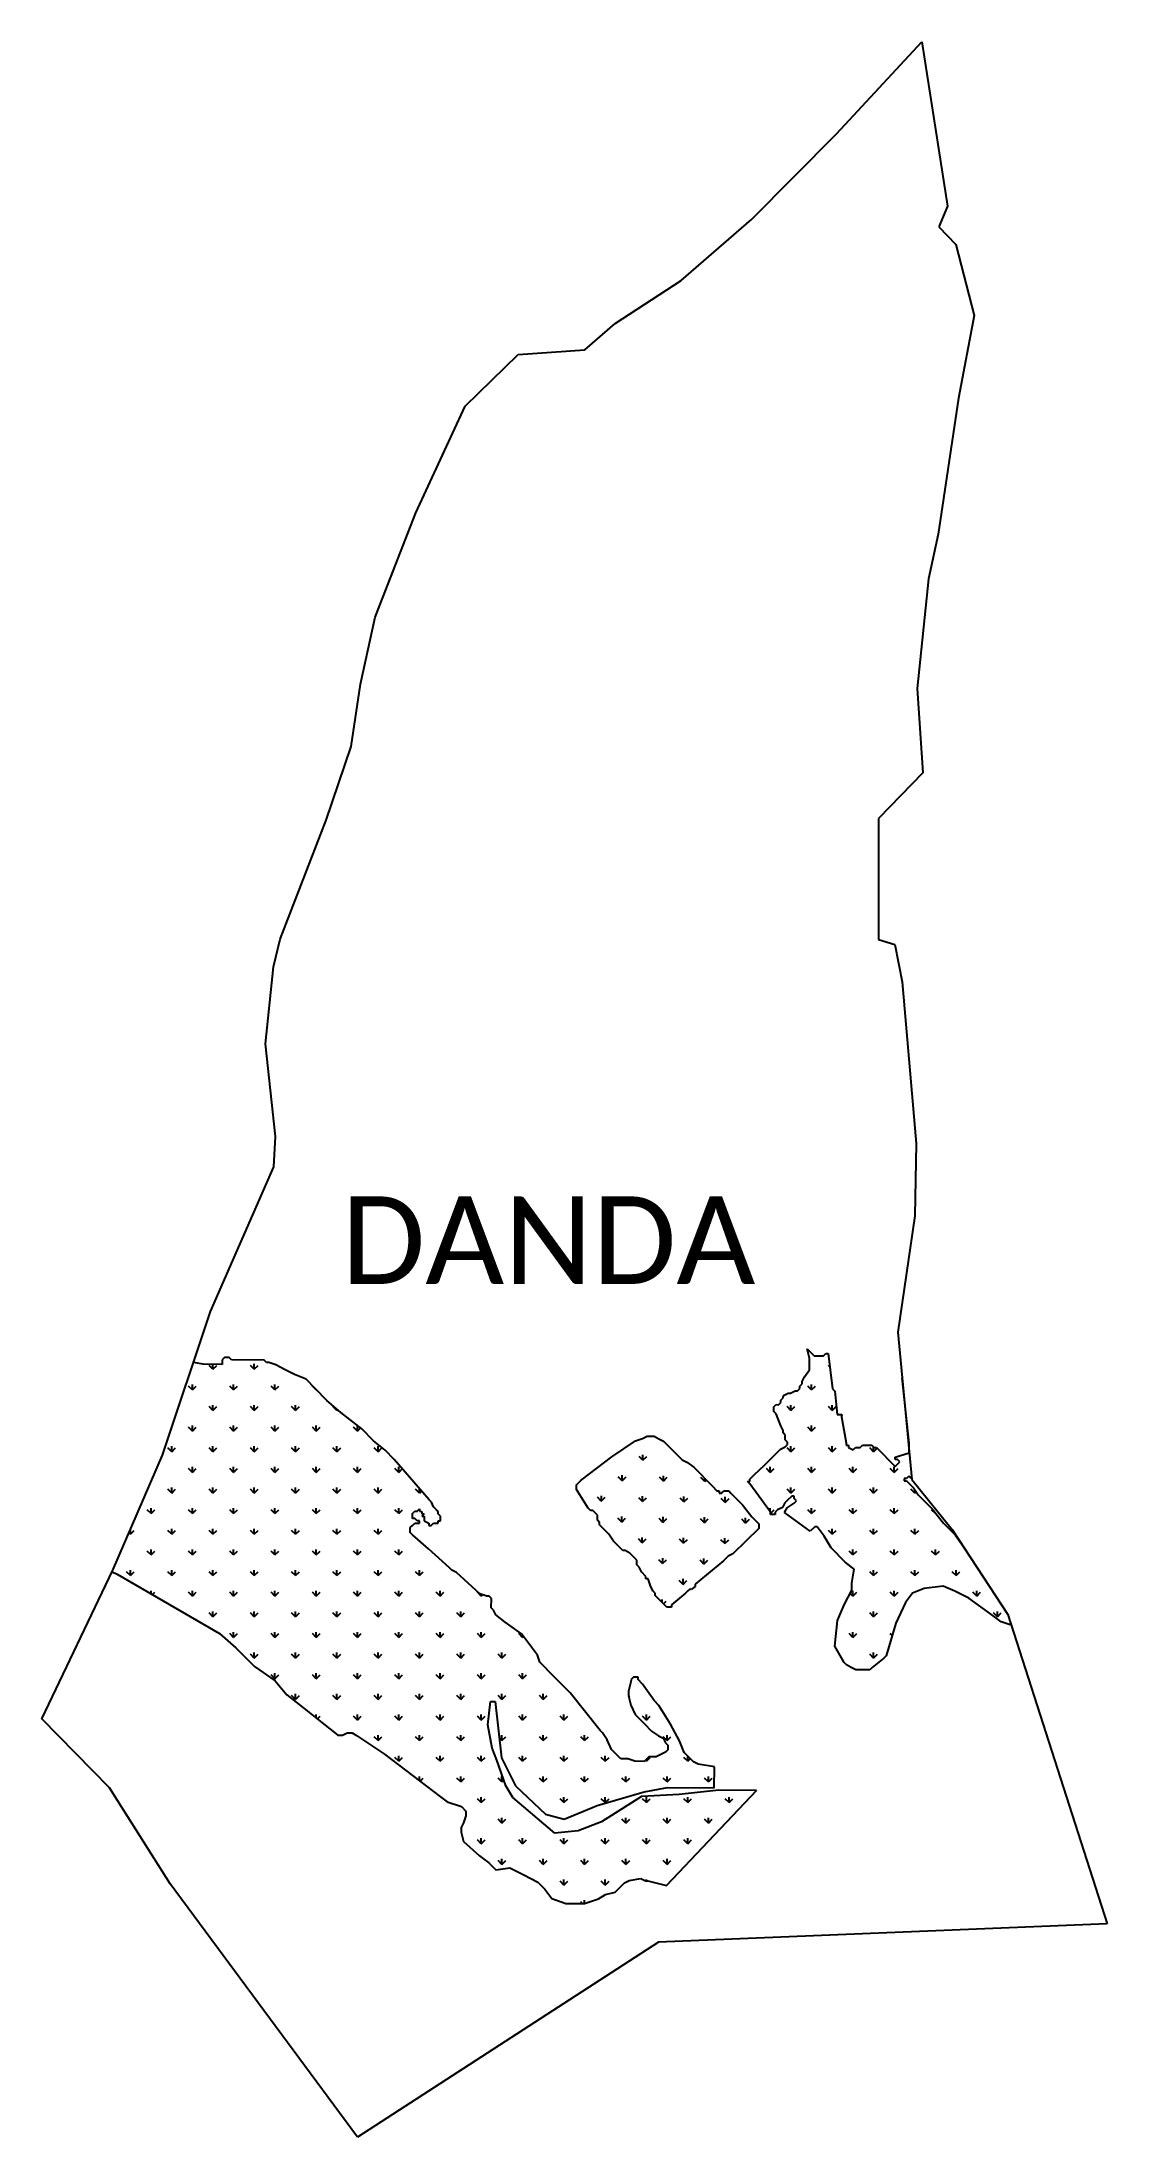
# Model space of a CAD drawing. Header units: metres. Extents: x 291565 to 293390, y 1989367 to 1992957.
import ezdxf

# ---------------------------------------------------------------- set-up
doc = ezdxf.new("R2010")
doc.units = ezdxf.units.M
doc.header["$MEASUREMENT"] = 0
for name, color, linetype in [('MANGROOVES', 112, 'Continuous'), ('village', 3, 'Continuous'), ('VILLAGE NAME', 250, 'Continuous')]:
    doc.layers.add(name, color=color, linetype=linetype)
doc.styles.get("Standard").update_dxf_attribs({"font": 'simplex.shx'})

msp = doc.modelspace()

# ---------------------------------------------------------------- texts
at = {"layer": 'VILLAGE NAME', "insert": (292078.1, 1990978.5), "char_height": 150, "attachment_point": 1}
msp.add_mtext_dynamic_manual_height_columns('{\\fCalibri|b0|i0|c0|p34;DANDA}', width=1877.914, gutter_width=1, heights=[0], dxfattribs=at)

# ---------------------------------------------------------------- linework, layer by layer
at = {"color": 3, "flags": 128}
msp.add_lwpolyline([(292381.2, 1992421.5), (292495.1, 1992429.1)], dxfattribs=at)
at = {"layer": 'MANGROOVES', "linetype": 'Continuous', "lineweight": -2}
for p, q in [((292879.9, 1990701.3), (292876.1, 1990717.4)), ((292876.1, 1990717.4), (292884, 1990709.3)), ((291841.7, 1990690.8), (291824.9, 1990693.8)), ((291873.8, 1990690.5), (291841.7, 1990690.8)), ((291873.9, 1990698.5), (291873.8, 1990690.5)), ((291877.9, 1990702.5), (291873.9, 1990698.5)), ((291885.9, 1990702.4), (291877.9, 1990702.5)), ((291889.9, 1990698.4), (291885.9, 1990702.4)), ((291946, 1990697.9), (291889.9, 1990698.4)), ((291950, 1990693.8), (291946, 1990697.9)), ((291954, 1990693.8), (291950, 1990693.8)), ((291966, 1990689.7), (291954, 1990693.8)), ((291981.9, 1990681.5), (291966, 1990689.7)), ((291997.9, 1990673.3), (291981.9, 1990681.5)), ((292871.6, 1990669.3), (292879.8, 1990681.3)), ((292879.8, 1990681.3), (292879.9, 1990701.3)), ((292884, 1990709.3), (292888, 1990705.3)), ((292888, 1990705.3), (292904, 1990705.1)), ((292904, 1990705.1), (292908.1, 1990709.1)), ((292908.1, 1990709.1), (292912.1, 1990709.1)), ((292912.1, 1990709.1), (292919.5, 1990648.9)), ((292017.8, 1990665.1), (291997.9, 1990673.3)), ((292033.7, 1990649), (292017.8, 1990665.1)), ((292053.6, 1990628.7), (292033.7, 1990649)), ((292847.3, 1990641.5), (292855.4, 1990645.4)), ((292855.4, 1990645.4), (292859.4, 1990645.4)), ((292859.4, 1990645.4), (292863.4, 1990649.4)), ((292863.4, 1990649.4), (292863.5, 1990653.4)), ((292863.5, 1990653.4), (292867.5, 1990657.4)), ((292867.5, 1990661.4), (292871.6, 1990669.3)), ((292867.5, 1990657.4), (292867.5, 1990661.4)), ((292919.5, 1990648.9), (292923.5, 1990644.8)), ((293051, 1990555.5), (293038.6, 1990667.5)), ((292077.4, 1990608.5), (292053.6, 1990628.7)), ((292819, 1990617.7), (292823.1, 1990621.7)), ((292819, 1990609.7), (292819, 1990617.7)), ((292822.9, 1990605.7), (292819, 1990609.7)), ((292823.1, 1990621.7), (292827.1, 1990621.6)), ((292827.1, 1990621.6), (292831.1, 1990625.6)), ((292831.1, 1990625.6), (292831.2, 1990629.6)), ((292831.2, 1990629.6), (292835.2, 1990633.6)), ((292835.2, 1990633.6), (292835.3, 1990637.6)), ((292835.3, 1990637.6), (292843.3, 1990641.5)), ((292843.3, 1990641.5), (292847.3, 1990641.5)), ((292923.5, 1990644.8), (292927.2, 1990604.7)), ((292113.3, 1990580.1), (292077.4, 1990608.5)), ((292133.1, 1990559.9), (292113.3, 1990580.1)), ((292830.8, 1990585.5), (292822.9, 1990605.7)), ((292834.7, 1990577.5), (292830.8, 1990585.5)), ((292834.7, 1990573.5), (292834.7, 1990577.5)), ((292927.2, 1990604.7), (292935.2, 1990604.6)), ((292935.2, 1990604.6), (292935.1, 1990600.6)), ((292935.1, 1990600.6), (292942.7, 1990556.4)), ((292153, 1990543.6), (292133.1, 1990559.9)), ((292168.9, 1990527.5), (292153, 1990543.6)), ((292541.7, 1990532.1), (292582, 1990559.8)), ((292582, 1990559.8), (292594.1, 1990563.6)), ((292594.1, 1990563.6), (292602.1, 1990567.6)), ((292602.1, 1990567.6), (292614.2, 1990567.5)), ((292614.2, 1990567.5), (292622.1, 1990563.4)), ((292622.1, 1990563.4), (292630.1, 1990559.3)), ((292630.1, 1990559.3), (292642, 1990547.2)), ((292642, 1990547.2), (292650, 1990539.1)), ((292650, 1990539.1), (292661.9, 1990526.9)), ((292802.1, 1990517.6), (292826.4, 1990541.5)), ((292826.4, 1990541.5), (292830.4, 1990545.5)), ((292830.4, 1990545.5), (292838.5, 1990549.4)), ((292838.6, 1990569.4), (292834.7, 1990573.5)), ((292838.5, 1990549.4), (292842.5, 1990553.4)), ((292838.6, 1990561.4), (292838.6, 1990569.4)), ((292842.5, 1990557.4), (292838.6, 1990561.4)), ((292842.5, 1990553.4), (292842.5, 1990557.4)), ((292942.7, 1990556.4), (292942.7, 1990552.4)), ((292942.7, 1990552.4), (292946.7, 1990552.4)), ((292946.7, 1990552.4), (292946.7, 1990548.4)), ((292946.7, 1990548.4), (292954.7, 1990544.3)), ((292954.7, 1990544.3), (292958.7, 1990548.3)), ((292958.7, 1990548.3), (292966.7, 1990548.2)), ((292966.7, 1990548.2), (292970.8, 1990552.2)), ((292970.8, 1990552.2), (292986.8, 1990552)), ((292986.8, 1990552), (292990.8, 1990548)), ((292990.8, 1990548), (292994.8, 1990548)), ((292994.8, 1990548), (293026.5, 1990515.6)), ((293026.7, 1990531.6), (293050.8, 1990539.4)), ((293050.8, 1990539.4), (293051, 1990555.5)), ((292228.4, 1990458.8), (292168.9, 1990527.5)), ((292489.2, 1990492.5), (292541.7, 1990532.1)), ((292594.8, 1990526.3), (292588.2, 1990533)), ((292594.8, 1990526.4), (292594.8, 1990535.7)), ((292594.8, 1990526.3), (292601.5, 1990532.9)), ((292661.9, 1990526.9), (292669.9, 1990522.9)), ((292669.9, 1990522.9), (292681.8, 1990514.7)), ((292681.8, 1990514.7), (292713.6, 1990482.4)), ((292785.9, 1990501.8), (292802.1, 1990517.6)), ((293026.5, 1990515.6), (293034.6, 1990523.5)), ((293026.7, 1990527.6), (293026.7, 1990531.6)), ((293030.7, 1990527.6), (293026.7, 1990527.6)), ((293034.6, 1990523.5), (293030.7, 1990527.6)), ((292481.1, 1990484.5), (292489.2, 1990492.5)), ((292481.1, 1990476.5), (292481.1, 1990484.5)), ((292500.8, 1990444.2), (292481.1, 1990476.5)), ((292559.1, 1990491.3), (292552.5, 1990498)), ((292559.1, 1990491.3), (292559.2, 1990500.7)), ((292559.1, 1990491.3), (292565.8, 1990497.9)), ((292629.8, 1990490.7), (292623.2, 1990497.4)), ((292629.8, 1990490.7), (292629.9, 1990500)), ((292629.8, 1990490.7), (292636.5, 1990497.2)), ((292700.5, 1990490), (292693.9, 1990496.7)), ((292700.5, 1990490), (292700.6, 1990495.7)), ((292700.5, 1990490), (292703.3, 1990492.8)), ((292713.6, 1990482.4), (292721.5, 1990474.3)), ((292721.5, 1990474.3), (292725.5, 1990474.3)), ((292725.5, 1990474.3), (292725.5, 1990470.2)), ((292725.5, 1990470.2), (292729.5, 1990470.2)), ((292729.5, 1990470.2), (292733.6, 1990474.2)), ((292733.6, 1990474.2), (292741.6, 1990474.1)), ((292741.6, 1990474.1), (292745.5, 1990470.1)), ((292745.5, 1990470.1), (292749.5, 1990466)), ((292749.5, 1990466), (292765.4, 1990449.8)), ((292777.8, 1990485.8), (292773.8, 1990489.8)), ((292773.8, 1990489.8), (292777.8, 1990489.8)), ((292777.8, 1990493.8), (292781.9, 1990497.8)), ((292777.8, 1990489.8), (292777.8, 1990493.8)), ((292813.4, 1990437.4), (292777.8, 1990485.8)), ((292781.9, 1990497.8), (292785.9, 1990501.8)), ((293046.4, 1990495.4), (293042.4, 1990495.4)), ((293042.4, 1990495.4), (293042.4, 1990491.4)), ((293042.4, 1990491.4), (293046.4, 1990491.4)), ((293050.4, 1990499.3), (293046.4, 1990495.4)), ((293046.4, 1990491.4), (293058.3, 1990479.2)), ((293055.1, 1990495.4), (293050.4, 1990499.3)), ((293058.3, 1990479.2), (293066.2, 1990467.1)), ((293066.2, 1990467.1), (293090, 1990442.9)), ((292200, 1990426.9), (292200.1, 1990435)), ((292200.1, 1990435), (292204.2, 1990438.9)), ((292204.2, 1990438.9), (292208.2, 1990438.9)), ((292208.2, 1990438.9), (292212.2, 1990442.9)), ((292212.2, 1990442.9), (292212.2, 1990438.9)), ((292212.2, 1990438.9), (292216.2, 1990438.8)), ((292216.2, 1990438.8), (292216.1, 1990434.8)), ((292216.1, 1990434.8), (292220.2, 1990434.8)), ((292220.2, 1990434.8), (292216.1, 1990430.8)), ((292216.1, 1990430.8), (292220.1, 1990430.8)), ((292220.1, 1990430.8), (292220, 1990422.8)), ((292232.4, 1990454.7), (292228.4, 1990458.8)), ((292236.3, 1990446.7), (292232.4, 1990454.7)), ((292240.3, 1990442.6), (292236.3, 1990446.7)), ((292244.2, 1990438.6), (292240.3, 1990442.6)), ((292244.2, 1990434.6), (292244.2, 1990438.6)), ((292248.2, 1990430.5), (292244.2, 1990434.6)), ((292248.1, 1990422.5), (292248.2, 1990430.5)), ((292504.8, 1990440.2), (292500.8, 1990444.2)), ((292508.8, 1990440.2), (292504.8, 1990440.2)), ((292512.8, 1990436.1), (292508.8, 1990440.2)), ((292516.7, 1990432.1), (292512.8, 1990436.1)), ((292516.7, 1990424), (292516.7, 1990432.1)), ((292523.4, 1990456.3), (292516.8, 1990463)), ((292523.4, 1990456.3), (292523.5, 1990465.7)), ((292523.4, 1990456.3), (292530.1, 1990462.9)), ((292558.4, 1990420.6), (292558.5, 1990430)), ((292594.1, 1990455.6), (292587.5, 1990462.3)), ((292594.1, 1990455.6), (292594.2, 1990465)), ((292594.1, 1990455.6), (292600.8, 1990462.2)), ((292664.8, 1990455), (292658.3, 1990461.7)), ((292664.8, 1990455), (292664.9, 1990464.4)), ((292664.8, 1990455), (292671.5, 1990461.6)), ((292735.5, 1990454.3), (292729, 1990461)), ((292735.5, 1990454.3), (292735.6, 1990463.7)), ((292735.5, 1990454.3), (292742.2, 1990460.9)), ((292765.4, 1990449.8), (292781.3, 1990429.6)), ((292813.4, 1990433.4), (292813.4, 1990437.4)), ((292821.4, 1990433.3), (292813.4, 1990433.4)), ((292825.4, 1990441.3), (292821.4, 1990437.3)), ((292821.4, 1990437.3), (292821.4, 1990433.3)), ((292833.5, 1990445.2), (292825.4, 1990441.3)), ((292837.6, 1990453.2), (292833.5, 1990445.2)), ((292837.4, 1990437.1), (292841.5, 1990445.1)), ((292881.2, 1990404.7), (292837.4, 1990437.1)), ((292841.6, 1990457.2), (292837.6, 1990453.2)), ((292841.5, 1990445.1), (292853.6, 1990453)), ((292849.7, 1990465.1), (292841.6, 1990457.2)), ((292853.7, 1990465.1), (292849.7, 1990465.1)), ((292853.6, 1990453), (292857.7, 1990457)), ((292853.7, 1990461.1), (292853.7, 1990465.1)), ((292857.7, 1990457), (292853.7, 1990461.1)), ((293090, 1990442.9), (293109.8, 1990418.6)), ((292195.8, 1990402.9), (292195.9, 1990411)), ((292199.8, 1990398.9), (292195.8, 1990402.9)), ((292195.9, 1990411), (292199.9, 1990414.9)), ((292227.6, 1990374.6), (292199.8, 1990398.9)), ((292199.9, 1990414.9), (292204, 1990418.9)), ((292204, 1990426.9), (292200, 1990426.9)), ((292208, 1990422.9), (292204, 1990426.9)), ((292204, 1990418.9), (292212, 1990418.8)), ((292212, 1990422.8), (292208, 1990422.9)), ((292212, 1990418.8), (292212, 1990422.8)), ((292220, 1990422.8), (292228, 1990418.7)), ((292228, 1990418.7), (292228, 1990414.7)), ((292228, 1990414.7), (292232, 1990414.6)), ((292232, 1990414.6), (292236, 1990418.6)), ((292236, 1990418.6), (292244.1, 1990418.5)), ((292244.1, 1990418.5), (292244.1, 1990422.5)), ((292244.1, 1990422.5), (292248.1, 1990422.5)), ((292520.6, 1990420), (292516.7, 1990424)), ((292520.6, 1990416), (292520.6, 1990420)), ((292532.5, 1990403.9), (292520.6, 1990416)), ((292536.5, 1990399.8), (292532.5, 1990403.9)), ((292544.4, 1990387.7), (292536.5, 1990399.8)), ((292558.4, 1990420.6), (292551.9, 1990427.3)), ((292558.4, 1990420.6), (292565.1, 1990427.2)), ((292593.5, 1990384.9), (292593.6, 1990394.3)), ((292629.1, 1990420), (292622.6, 1990426.7)), ((292629.1, 1990420), (292629.2, 1990429.3)), ((292629.1, 1990420), (292635.8, 1990426.5)), ((292699.9, 1990419.3), (292693.3, 1990426)), ((292699.9, 1990419.3), (292699.9, 1990428.7)), ((292699.9, 1990419.3), (292706.5, 1990425.9)), ((292793.1, 1990409.5), (292748.6, 1990365.8)), ((292770.6, 1990418.7), (292764, 1990425.4)), ((292770.6, 1990418.7), (292770.6, 1990428)), ((292770.6, 1990418.7), (292777.3, 1990425.2)), ((292781.3, 1990429.6), (292793.2, 1990417.5)), ((292793.2, 1990417.5), (292793.1, 1990409.5)), ((292889.3, 1990412.6), (292881.2, 1990404.7)), ((292893.3, 1990412.6), (292889.3, 1990412.6)), ((292905.2, 1990396.4), (292893.3, 1990412.6)), ((292917, 1990376.3), (292905.2, 1990396.4)), ((293109.8, 1990418.6), (293129.7, 1990398.4)), ((293129.7, 1990398.4), (293140.4, 1990383.4)), ((292263.4, 1990342.2), (292227.6, 1990374.6)), ((292548.4, 1990383.7), (292544.4, 1990387.7)), ((292560.3, 1990371.5), (292548.4, 1990383.7)), ((292564.3, 1990371.5), (292560.3, 1990371.5)), ((292572.3, 1990367.4), (292564.3, 1990371.5)), ((292580.2, 1990359.3), (292572.3, 1990367.4)), ((292584.2, 1990355.3), (292580.2, 1990359.3)), ((292593.5, 1990384.9), (292586.9, 1990391.6)), ((292593.5, 1990384.9), (292600.2, 1990391.5)), ((292628.5, 1990349.3), (292628.6, 1990358.6)), ((292664.2, 1990384.3), (292657.6, 1990391)), ((292664.2, 1990384.3), (292664.3, 1990393.7)), ((292664.2, 1990384.3), (292670.9, 1990390.9)), ((292734.9, 1990383.6), (292728.3, 1990390.3)), ((292740.6, 1990361.9), (292732.5, 1990353.9)), ((292734.9, 1990383.6), (292735, 1990393)), ((292734.9, 1990383.6), (292741.6, 1990390.2)), ((292748.6, 1990365.8), (292740.6, 1990361.9)), ((292940.9, 1990352), (292917, 1990376.3)), ((291685.6, 1990335.2), (291694.1, 1990331.4)), ((291694.1, 1990331.4), (291869.6, 1990229.5)), ((292267.4, 1990338.1), (292263.4, 1990342.2)), ((292275.3, 1990334.1), (292267.4, 1990338.1)), ((292315.1, 1990297.6), (292275.3, 1990334.1)), ((292584.1, 1990347.3), (292584.2, 1990355.3)), ((292588.1, 1990343.2), (292584.1, 1990347.3)), ((292592, 1990335.2), (292588.1, 1990343.2)), ((292599.9, 1990327.1), (292592, 1990335.2)), ((292599.9, 1990323.1), (292599.9, 1990327.1)), ((292603.9, 1990323), (292599.9, 1990323.1)), ((292607.8, 1990311), (292603.9, 1990323)), ((292628.5, 1990349.3), (292621.9, 1990355.9)), ((292628.5, 1990349.3), (292635.2, 1990355.8)), ((292663.5, 1990313.6), (292663.6, 1990323)), ((292732.5, 1990353.9), (292684, 1990314.3)), ((292699.2, 1990348.6), (292692.6, 1990355.3)), ((292699.2, 1990348.6), (292699.3, 1990358)), ((292699.2, 1990348.6), (292705.9, 1990355.2)), ((292956.8, 1990339.8), (292940.9, 1990352)), ((292952.6, 1990315.8), (292956.8, 1990339.8)), ((292327.1, 1990293.5), (292315.1, 1990297.6)), ((292331.1, 1990293.5), (292327.1, 1990293.5)), ((292335.1, 1990289.4), (292331.1, 1990293.5)), ((292334.9, 1990273.4), (292335.1, 1990289.4)), ((292611.7, 1990302.9), (292607.8, 1990311)), ((292615.7, 1990298.9), (292611.7, 1990302.9)), ((292615.7, 1990294.9), (292615.7, 1990298.9)), ((292619.7, 1990290.8), (292615.7, 1990294.9)), ((292623.6, 1990286.8), (292619.7, 1990290.8)), ((292631.6, 1990278.7), (292623.6, 1990286.8)), ((292627.9, 1990282.4), (292627.9, 1990287.9)), ((292667.8, 1990298.4), (292643.6, 1990278.6)), ((292663.5, 1990313.6), (292657, 1990320.3)), ((292663.5, 1990313.6), (292670.2, 1990320.1)), ((292671.9, 1990302.4), (292667.8, 1990298.4)), ((292675.9, 1990306.3), (292671.9, 1990302.4)), ((292677.6, 1990305.1), (292675.9, 1990306.3)), ((292684, 1990310.3), (292677.6, 1990305.1)), ((292684, 1990314.3), (292684, 1990310.3)), ((292940.2, 1990279.9), (292952.5, 1990303.8)), ((292952.5, 1990303.8), (292952.6, 1990315.8)), ((293056.6, 1990298.8), (293044.5, 1990282.9)), ((293076.7, 1990306.7), (293056.6, 1990298.8)), ((293108.8, 1990310.4), (293076.7, 1990306.7)), ((293128.8, 1990302.2), (293108.8, 1990310.4)), ((293152.7, 1990289.9), (293128.8, 1990302.2)), ((293192.6, 1990261.5), (293152.7, 1990289.9)), ((292338.9, 1990269.3), (292334.9, 1990273.4)), ((292342.8, 1990261.3), (292338.9, 1990269.3)), ((292358.7, 1990249.1), (292342.8, 1990261.3)), ((292629.8, 1990280.5), (292634.5, 1990285.1)), ((292635.5, 1990274.6), (292631.6, 1990278.7)), ((292643.6, 1990274.6), (292635.5, 1990274.6)), ((292643.6, 1990278.6), (292643.6, 1990274.6)), ((292923.5, 1990207.9), (292927.9, 1990251.9)), ((292927.9, 1990251.9), (292940.2, 1990279.9)), ((293044.5, 1990282.9), (293028.1, 1990247)), ((293208.5, 1990249.3), (293192.6, 1990261.5)), ((291869.6, 1990229.5), (291897.4, 1990205.2)), ((292386.6, 1990228.8), (292358.7, 1990249.1)), ((292414.3, 1990192.5), (292386.6, 1990228.8)), ((293028.1, 1990247), (293011.5, 1990191)), ((293225.2, 1990243.6), (293208.5, 1990249.3)), ((291897.4, 1990205.2), (291929.2, 1990172.9)), ((292418.2, 1990180.4), (292414.3, 1990192.5)), ((292442.1, 1990156.1), (292418.2, 1990180.4)), ((292939.3, 1990179.6), (292923.5, 1990207.9)), ((292943.3, 1990175.6), (292939.3, 1990179.6)), ((293007.5, 1990187), (292987.3, 1990171.2)), ((293011.5, 1990191), (293007.5, 1990187)), ((291929.2, 1990172.9), (291965, 1990148.5)), ((291965, 1990148.5), (291984.8, 1990124.2)), ((292469.9, 1990127.8), (292442.1, 1990156.1)), ((292574.2, 1990146.9), (292570.1, 1990130.9)), ((292574.3, 1990150.9), (292574.2, 1990146.9)), ((292578.3, 1990154.9), (292574.3, 1990150.9)), ((292586.3, 1990154.8), (292578.3, 1990154.9)), ((292586.3, 1990150.8), (292586.3, 1990154.8)), ((292594.2, 1990142.7), (292586.3, 1990150.8)), ((292951.2, 1990171.5), (292943.3, 1990175.6)), ((292959.2, 1990167.4), (292951.2, 1990171.5)), ((292983.3, 1990167.2), (292959.2, 1990167.4)), ((292987.3, 1990171.2), (292983.3, 1990167.2)), ((291984.8, 1990124.2), (292000.8, 1990112.1)), ((292000.8, 1990112.1), (292072.4, 1990055.3)), ((292329.1, 1990073), (292333.4, 1990113)), ((292333.4, 1990113), (292341.5, 1990113)), ((292341.5, 1990113), (292352.6, 1990016.6)), ((292521.4, 1990063.2), (292469.9, 1990127.8)), ((292570.1, 1990130.9), (292570, 1990122.9)), ((292570, 1990122.9), (292573.9, 1990106.8)), ((292614, 1990114.5), (292594.2, 1990142.7)), ((292622, 1990106.4), (292614, 1990114.5)), ((292336.7, 1990032.8), (292329.1, 1990073)), ((292573.9, 1990106.8), (292581.7, 1990090.7)), ((292581.7, 1990090.7), (292589.7, 1990082.6)), ((292589.7, 1990082.6), (292597.6, 1990074.5)), ((292597.6, 1990074.5), (292609.5, 1990062.4)), ((292641.7, 1990074.1), (292622, 1990106.4)), ((292657.5, 1990045.9), (292641.7, 1990074.1)), ((292072.4, 1990055.3), (292080.4, 1990055.2)), ((292080.4, 1990055.2), (292088.4, 1990059.2)), ((292088.4, 1990059.2), (292096.5, 1990059.1)), ((292096.5, 1990059.1), (292104.4, 1990055)), ((292104.4, 1990055), (292140.3, 1990030.6)), ((292525.3, 1990059.2), (292521.4, 1990063.2)), ((292533.2, 1990047.1), (292525.3, 1990059.2)), ((292541.1, 1990031), (292533.2, 1990047.1)), ((292609.5, 1990062.4), (292621.5, 1990054.3)), ((292621.5, 1990054.3), (292629.5, 1990050.2)), ((292629.5, 1990050.2), (292633.4, 1990042.1)), ((292633.4, 1990042.1), (292637.4, 1990038.1)), ((292637.4, 1990038.1), (292637.3, 1990030.1)), ((292665.3, 1990025.8), (292657.5, 1990045.9)), ((292140.3, 1990030.6), (292152.2, 1990022.5)), ((292152.2, 1990022.5), (292247.8, 1989949.5)), ((292344.5, 1990012.7), (292336.7, 1990032.8)), ((292360.2, 1989968.5), (292344.5, 1990012.7)), ((292352.6, 1990016.6), (292376.2, 1989968.3)), ((292553, 1990018.8), (292541.1, 1990031)), ((292557, 1990014.8), (292553, 1990018.8)), ((292569, 1990014.7), (292557, 1990014.8)), ((292581, 1990010.5), (292569, 1990014.7)), ((292597, 1990010.4), (292581, 1990010.5)), ((292605.1, 1990018.3), (292597, 1990010.4)), ((292617.2, 1990018.2), (292605.1, 1990018.3)), ((292633.3, 1990026.1), (292617.2, 1990018.2)), ((292637.3, 1990030.1), (292633.3, 1990026.1)), ((292669.3, 1990021.8), (292665.3, 1990025.8)), ((292681.2, 1990009.6), (292669.3, 1990021.8)), ((292689.2, 1990005.5), (292681.2, 1990009.6)), ((292717.2, 1990001.3), (292689.2, 1990005.5)), ((292716.9, 1989965.2), (292717.2, 1990001.3)), ((292716.9, 1989965.2), (292717.2, 1990001.3)), ((292372, 1989948.3), (292360.2, 1989968.5)), ((292376.2, 1989968.3), (292427.9, 1989919.7)), ((292596.6, 1989958.3), (292636.7, 1989965.9)), ((292636.7, 1989965.9), (292716.9, 1989965.2)), ((292247.8, 1989949.5), (292259.7, 1989941.3)), ((292259.7, 1989941.3), (292283.7, 1989933.1)), ((292283.7, 1989933.1), (292291.6, 1989925)), ((292443.6, 1989887.5), (292372, 1989948.3)), ((292459.9, 1989911.4), (292516.2, 1989935)), ((292516.2, 1989935), (292596.6, 1989958.3)), ((292592.5, 1989950.3), (292523.9, 1989906.8)), ((292656.6, 1989953.7), (292592.5, 1989950.3)), ((292789, 1989960.5), (292635.2, 1989797.6)), ((292635.2, 1989797.6), (292789, 1989960.5)), ((292724.9, 1989961.1), (292656.6, 1989953.7)), ((292789, 1989960.5), (292724.9, 1989961.1)), ((292283.4, 1989897), (292283.3, 1989889)), ((292287.4, 1989905), (292283.4, 1989897)), ((292291.6, 1989917), (292287.4, 1989905)), ((292291.6, 1989925), (292291.6, 1989917)), ((292427.9, 1989919.7), (292459.9, 1989911.4)), ((292523.9, 1989906.8), (292483.7, 1989891.2)), ((292283.3, 1989889), (292287.2, 1989872.9)), ((292287.2, 1989872.9), (292315, 1989848.6)), ((292483.7, 1989891.2), (292443.6, 1989887.5)), ((292315, 1989848.6), (292330.9, 1989836.5)), ((292330.9, 1989836.5), (292342.8, 1989824.3)), ((292342.8, 1989824.3), (292366.9, 1989828.1)), ((292366.9, 1989828.1), (292390.8, 1989815.9)), ((292390.8, 1989815.9), (292414.8, 1989803.6)), ((292414.8, 1989803.6), (292426.7, 1989791.5)), ((292426.7, 1989791.5), (292438.6, 1989775.3)), ((292530.8, 1989782.5), (292546.9, 1989786.4)), ((292546.9, 1989786.4), (292555, 1989794.3)), ((292555, 1989794.3), (292563.1, 1989802.3)), ((292563.1, 1989802.3), (292571.1, 1989806.2)), ((292571.1, 1989806.2), (292591.2, 1989810)), ((292591.2, 1989810), (292599.2, 1989805.9)), ((292599.2, 1989805.9), (292603.2, 1989805.9)), ((292603.2, 1989805.9), (292635.2, 1989797.6)), ((292438.6, 1989775.3), (292462.5, 1989767.1)), ((292462.5, 1989767.1), (292494.6, 1989766.8)), ((292494.6, 1989766.8), (292506.7, 1989770.7)), ((292506.7, 1989770.7), (292518.7, 1989774.6)), ((292518.7, 1989774.6), (292530.8, 1989782.5))]:
    msp.add_line(p, q, dxfattribs=at)
at = {"layer": 'MANGROOVES', "linetype": 'Continuous'}
for p, q in [((291858.3, 1990682.4), (291851.7, 1990689)), ((291858.3, 1990682.4), (291858.3, 1990690.7)), ((291858.3, 1990682.4), (291865, 1990689)), ((291929, 1990682.4), (291922.4, 1990689)), ((291929, 1990682.4), (291929, 1990691.7)), ((291929, 1990682.4), (291935.7, 1990689)), ((292914.9, 1990686.5), (292912.4, 1990689)), ((291823, 1990647), (291816.3, 1990653.6)), ((291823, 1990647), (291823, 1990656.4)), ((291823, 1990647), (291829.6, 1990653.6)), ((291893.7, 1990647), (291887.1, 1990653.6)), ((291893.7, 1990647), (291893.7, 1990656.4)), ((291893.7, 1990647), (291900.3, 1990653.6)), ((291964.4, 1990647), (291957.8, 1990653.6)), ((291964.4, 1990647), (291964.4, 1990656.4)), ((291964.4, 1990647), (291971, 1990653.6)), ((292035.1, 1990647), (292028.5, 1990653.6)), ((292035.1, 1990647), (292035.1, 1990647.6)), ((292035.1, 1990647), (292035.4, 1990647.3)), ((292883.6, 1990647), (292877, 1990653.6)), ((292883.6, 1990647), (292883.6, 1990656.4)), ((292883.6, 1990647), (292890.3, 1990653.6)), ((291858.3, 1990611.7), (291851.7, 1990618.3)), ((291858.3, 1990611.7), (291858.3, 1990621)), ((291858.3, 1990611.7), (291865, 1990618.3)), ((291929, 1990611.7), (291922.4, 1990618.3)), ((291929, 1990611.7), (291929, 1990621)), ((291929, 1990611.7), (291935.7, 1990618.3)), ((291999.7, 1990611.7), (291993.1, 1990618.3)), ((291999.7, 1990611.7), (291999.7, 1990621)), ((291999.7, 1990611.7), (292006.4, 1990618.3)), ((292070.5, 1990611.7), (292063.8, 1990618.3)), ((292070.5, 1990611.7), (292070.5, 1990614.4)), ((292070.5, 1990611.7), (292071.9, 1990613.1)), ((292848.3, 1990611.7), (292841.6, 1990618.3)), ((292848.3, 1990611.7), (292848.3, 1990621)), ((292848.3, 1990611.7), (292854.9, 1990618.3)), ((292919, 1990611.7), (292912.4, 1990618.3)), ((292919, 1990611.7), (292919, 1990621)), ((292919, 1990611.7), (292925.6, 1990618.3)), ((291823, 1990576.3), (291816.3, 1990582.9)), ((291823, 1990576.3), (291823, 1990585.7)), ((291823, 1990576.3), (291829.6, 1990582.9)), ((291893.7, 1990576.3), (291887.1, 1990582.9)), ((291893.7, 1990576.3), (291893.7, 1990585.7)), ((291893.7, 1990576.3), (291900.3, 1990582.9)), ((291964.4, 1990576.3), (291957.8, 1990582.9)), ((291964.4, 1990576.3), (291964.4, 1990585.7)), ((291964.4, 1990576.3), (291971, 1990582.9)), ((292035.1, 1990576.3), (292028.5, 1990582.9)), ((292035.1, 1990576.3), (292035.1, 1990585.7)), ((292035.1, 1990576.3), (292041.7, 1990582.9)), ((292105.8, 1990576.3), (292099.2, 1990582.9)), ((292105.8, 1990576.3), (292105.8, 1990585.7)), ((292105.8, 1990576.3), (292111.2, 1990581.7)), ((292883.6, 1990576.3), (292877, 1990582.9)), ((292883.6, 1990576.3), (292883.6, 1990585.7)), ((292883.6, 1990576.3), (292890.3, 1990582.9)), ((291787.6, 1990540.9), (291781, 1990547.6)), ((291787.6, 1990540.9), (291787.6, 1990550.3)), ((291787.6, 1990540.9), (291794.2, 1990547.6)), ((291858.3, 1990540.9), (291851.7, 1990547.6)), ((291858.3, 1990540.9), (291858.3, 1990550.3)), ((291858.3, 1990540.9), (291865, 1990547.6)), ((291929, 1990540.9), (291922.4, 1990547.6)), ((291929, 1990540.9), (291929, 1990550.3)), ((291929, 1990540.9), (291935.7, 1990547.6)), ((291999.7, 1990540.9), (291993.1, 1990547.6)), ((291999.7, 1990540.9), (291999.7, 1990550.3)), ((291999.7, 1990540.9), (292006.4, 1990547.6)), ((292070.5, 1990540.9), (292063.8, 1990547.6)), ((292070.5, 1990540.9), (292070.5, 1990550.3)), ((292070.5, 1990540.9), (292077.1, 1990547.6)), ((292141.2, 1990540.9), (292134.5, 1990547.6)), ((292141.2, 1990540.9), (292141.2, 1990550.3)), ((292141.2, 1990540.9), (292147.8, 1990547.6)), ((292848.3, 1990540.9), (292841.6, 1990547.6)), ((292848.3, 1990540.9), (292848.3, 1990550.3)), ((292848.3, 1990540.9), (292854.9, 1990547.6)), ((292919, 1990540.9), (292912.4, 1990547.6)), ((292919, 1990540.9), (292919, 1990550.3)), ((292919, 1990540.9), (292925.6, 1990547.6)), ((292989.7, 1990540.9), (292983.1, 1990547.6)), ((292989.7, 1990540.9), (292989.7, 1990549.1)), ((292989.7, 1990540.9), (292995.7, 1990547)), ((291823, 1990505.6), (291816.3, 1990512.2)), ((291823, 1990505.6), (291823, 1990515)), ((291823, 1990505.6), (291829.6, 1990512.2)), ((291893.7, 1990505.6), (291887.1, 1990512.2)), ((291893.7, 1990505.6), (291893.7, 1990515)), ((291893.7, 1990505.6), (291900.3, 1990512.2)), ((291964.4, 1990505.6), (291957.8, 1990512.2)), ((291964.4, 1990505.6), (291964.4, 1990515)), ((291964.4, 1990505.6), (291971, 1990512.2)), ((292035.1, 1990505.6), (292028.5, 1990512.2)), ((292035.1, 1990505.6), (292035.1, 1990515)), ((292035.1, 1990505.6), (292041.7, 1990512.2)), ((292105.8, 1990505.6), (292099.2, 1990512.2)), ((292105.8, 1990505.6), (292105.8, 1990515)), ((292105.8, 1990505.6), (292112.4, 1990512.2)), ((292176.5, 1990505.6), (292169.9, 1990512.2)), ((292176.5, 1990505.6), (292176.5, 1990515)), ((292176.5, 1990505.6), (292182.6, 1990511.6)), ((292812.9, 1990505.6), (292806.3, 1990512.2)), ((292812.9, 1990505.6), (292812.9, 1990515)), ((292812.9, 1990505.6), (292819.5, 1990512.2)), ((292883.6, 1990505.6), (292877, 1990512.2)), ((292883.6, 1990505.6), (292883.6, 1990515)), ((292883.6, 1990505.6), (292890.3, 1990512.2)), ((292954.3, 1990505.6), (292947.7, 1990512.2)), ((292954.3, 1990505.6), (292954.3, 1990515)), ((292954.3, 1990505.6), (292961, 1990512.2)), ((293025.1, 1990505.6), (293018.4, 1990512.2)), ((293025.1, 1990505.6), (293025.1, 1990515)), ((293025.1, 1990505.6), (293031.7, 1990512.2)), ((291787.6, 1990470.2), (291781, 1990476.9)), ((291787.6, 1990470.2), (291787.6, 1990479.6)), ((291787.6, 1990470.2), (291794.2, 1990476.9)), ((291858.3, 1990470.2), (291851.7, 1990476.9)), ((291858.3, 1990470.2), (291858.3, 1990479.6)), ((291858.3, 1990470.2), (291865, 1990476.9)), ((291929, 1990470.2), (291922.4, 1990476.9)), ((291929, 1990470.2), (291929, 1990479.6)), ((291929, 1990470.2), (291935.7, 1990476.9)), ((291999.7, 1990470.2), (291993.1, 1990476.9)), ((291999.7, 1990470.2), (291999.7, 1990479.6)), ((291999.7, 1990470.2), (292006.4, 1990476.9)), ((292070.5, 1990470.2), (292063.8, 1990476.9)), ((292070.5, 1990470.2), (292070.5, 1990479.6)), ((292070.5, 1990470.2), (292077.1, 1990476.9)), ((292141.2, 1990470.2), (292134.5, 1990476.9)), ((292141.2, 1990470.2), (292141.2, 1990479.6)), ((292141.2, 1990470.2), (292147.8, 1990476.9)), ((292211.9, 1990470.2), (292205.2, 1990476.9)), ((292211.9, 1990470.2), (292211.9, 1990477.8)), ((292211.9, 1990470.2), (292215.4, 1990473.8)), ((292848.3, 1990470.2), (292841.6, 1990476.9)), ((292848.3, 1990470.2), (292848.3, 1990479.6)), ((292848.3, 1990470.2), (292854.9, 1990476.9)), ((292919, 1990470.2), (292912.4, 1990476.9)), ((292919, 1990470.2), (292919, 1990479.6)), ((292919, 1990470.2), (292925.6, 1990476.9)), ((292989.7, 1990470.2), (292983.1, 1990476.9)), ((292989.7, 1990470.2), (292989.7, 1990479.6)), ((292989.7, 1990470.2), (292996.3, 1990476.9)), ((293060.4, 1990470.2), (293053.8, 1990476.9)), ((293060.4, 1990470.2), (293060.4, 1990476)), ((293060.4, 1990470.2), (293062.7, 1990472.5)), ((291752.3, 1990434.9), (291745.6, 1990441.5)), ((291752.3, 1990434.9), (291752.3, 1990444.3)), ((291752.3, 1990434.9), (291758.9, 1990441.5)), ((291823, 1990434.9), (291816.3, 1990441.5)), ((291823, 1990434.9), (291823, 1990444.3)), ((291823, 1990434.9), (291829.6, 1990441.5)), ((291893.7, 1990434.9), (291887.1, 1990441.5)), ((291893.7, 1990434.9), (291893.7, 1990444.3)), ((291893.7, 1990434.9), (291900.3, 1990441.5)), ((291964.4, 1990434.9), (291957.8, 1990441.5)), ((291964.4, 1990434.9), (291964.4, 1990444.3)), ((291964.4, 1990434.9), (291971, 1990441.5)), ((292035.1, 1990434.9), (292028.5, 1990441.5)), ((292035.1, 1990434.9), (292035.1, 1990444.3)), ((292035.1, 1990434.9), (292041.7, 1990441.5)), ((292105.8, 1990434.9), (292099.2, 1990441.5)), ((292105.8, 1990434.9), (292105.8, 1990444.3)), ((292105.8, 1990434.9), (292112.4, 1990441.5)), ((292176.5, 1990434.9), (292169.9, 1990441.5)), ((292176.5, 1990434.9), (292176.5, 1990444.3)), ((292176.5, 1990434.9), (292183.2, 1990441.5)), ((292244.2, 1990437.9), (292240.6, 1990441.5)), ((292812.9, 1990438), (292812.9, 1990444.3)), ((292813.4, 1990435.3), (292819.5, 1990441.5)), ((292883.6, 1990434.9), (292877, 1990441.5)), ((292883.6, 1990434.9), (292883.6, 1990444.3)), ((292883.6, 1990434.9), (292890.3, 1990441.5)), ((292954.3, 1990434.9), (292947.7, 1990441.5)), ((292954.3, 1990434.9), (292954.3, 1990444.3)), ((292954.3, 1990434.9), (292961, 1990441.5)), ((293025.1, 1990434.9), (293018.4, 1990441.5)), ((293025.1, 1990434.9), (293025.1, 1990444.3)), ((293025.1, 1990434.9), (293031.7, 1990441.5)), ((293095.8, 1990434.9), (293089.1, 1990441.5)), ((293095.8, 1990434.9), (293095.8, 1990435.8)), ((293095.8, 1990434.9), (293096.2, 1990435.3)), ((291716.9, 1990399.5), (291714.6, 1990401.9)), ((291716.9, 1990399.5), (291716.9, 1990407.2)), ((291716.9, 1990399.5), (291723.5, 1990406.2)), ((291787.6, 1990399.5), (291781, 1990406.2)), ((291787.6, 1990399.5), (291787.6, 1990408.9)), ((291787.6, 1990399.5), (291794.2, 1990406.2)), ((291858.3, 1990399.5), (291851.7, 1990406.2)), ((291858.3, 1990399.5), (291858.3, 1990408.9)), ((291858.3, 1990399.5), (291865, 1990406.2)), ((291929, 1990399.5), (291922.4, 1990406.2)), ((291929, 1990399.5), (291929, 1990408.9)), ((291929, 1990399.5), (291935.7, 1990406.2)), ((291999.7, 1990399.5), (291993.1, 1990406.2)), ((291999.7, 1990399.5), (291999.7, 1990408.9)), ((291999.7, 1990399.5), (292006.4, 1990406.2)), ((292070.5, 1990399.5), (292063.8, 1990406.2)), ((292070.5, 1990399.5), (292070.5, 1990408.9)), ((292070.5, 1990399.5), (292077.1, 1990406.2)), ((292141.2, 1990399.5), (292134.5, 1990406.2)), ((292141.2, 1990399.5), (292141.2, 1990408.9)), ((292141.2, 1990399.5), (292147.8, 1990406.2)), ((292919, 1990399.5), (292912.4, 1990406.2)), ((292919, 1990399.5), (292919, 1990408.9)), ((292919, 1990399.5), (292925.6, 1990406.2)), ((292989.7, 1990399.5), (292983.1, 1990406.2)), ((292989.7, 1990399.5), (292989.7, 1990408.9)), ((292989.7, 1990399.5), (292996.3, 1990406.2)), ((293060.4, 1990399.5), (293053.8, 1990406.2)), ((293060.4, 1990399.5), (293060.4, 1990408.9)), ((293060.4, 1990399.5), (293067, 1990406.2)), ((291752.3, 1990364.2), (291745.6, 1990370.8)), ((291752.3, 1990364.2), (291752.3, 1990373.5)), ((291752.3, 1990364.2), (291758.9, 1990370.8)), ((291823, 1990364.2), (291816.3, 1990370.8)), ((291823, 1990364.2), (291823, 1990373.5)), ((291823, 1990364.2), (291829.6, 1990370.8)), ((291893.7, 1990364.2), (291887.1, 1990370.8)), ((291893.7, 1990364.2), (291893.7, 1990373.5)), ((291893.7, 1990364.2), (291900.3, 1990370.8)), ((291964.4, 1990364.2), (291957.8, 1990370.8)), ((291964.4, 1990364.2), (291964.4, 1990373.5)), ((291964.4, 1990364.2), (291971, 1990370.8)), ((292035.1, 1990364.2), (292028.5, 1990370.8)), ((292035.1, 1990364.2), (292035.1, 1990373.5)), ((292035.1, 1990364.2), (292041.7, 1990370.8)), ((292105.8, 1990364.2), (292099.2, 1990370.8)), ((292105.8, 1990364.2), (292105.8, 1990373.5)), ((292105.8, 1990364.2), (292112.4, 1990370.8)), ((292176.5, 1990364.2), (292169.9, 1990370.8)), ((292176.5, 1990364.2), (292176.5, 1990373.5)), ((292176.5, 1990364.2), (292183.2, 1990370.8)), ((292954.3, 1990364.2), (292947.7, 1990370.8)), ((292954.3, 1990364.2), (292954.3, 1990373.5)), ((292954.3, 1990364.2), (292961, 1990370.8)), ((293025.1, 1990364.2), (293018.4, 1990370.8)), ((293025.1, 1990364.2), (293025.1, 1990373.5)), ((293025.1, 1990364.2), (293031.7, 1990370.8)), ((293095.8, 1990364.2), (293089.1, 1990370.8)), ((293095.8, 1990364.2), (293095.8, 1990373.5)), ((293095.8, 1990364.2), (293102.4, 1990370.8)), ((291716.9, 1990328.8), (291710.3, 1990335.4)), ((291716.9, 1990328.8), (291716.9, 1990338.2)), ((291716.9, 1990328.8), (291723.5, 1990335.4)), ((291787.6, 1990328.8), (291781, 1990335.4)), ((291787.6, 1990328.8), (291787.6, 1990338.2)), ((291787.6, 1990328.8), (291794.2, 1990335.4)), ((291858.3, 1990328.8), (291851.7, 1990335.4)), ((291858.3, 1990328.8), (291858.3, 1990338.2)), ((291858.3, 1990328.8), (291865, 1990335.4)), ((291929, 1990328.8), (291922.4, 1990335.4)), ((291929, 1990328.8), (291929, 1990338.2)), ((291929, 1990328.8), (291935.7, 1990335.4)), ((291999.7, 1990328.8), (291993.1, 1990335.4)), ((291999.7, 1990328.8), (291999.7, 1990338.2)), ((291999.7, 1990328.8), (292006.4, 1990335.4)), ((292070.5, 1990328.8), (292063.8, 1990335.4)), ((292070.5, 1990328.8), (292070.5, 1990338.2)), ((292070.5, 1990328.8), (292077.1, 1990335.4)), ((292141.2, 1990328.8), (292134.5, 1990335.4)), ((292141.2, 1990328.8), (292141.2, 1990338.2)), ((292141.2, 1990328.8), (292147.8, 1990335.4)), ((292211.9, 1990328.8), (292205.2, 1990335.4)), ((292211.9, 1990328.8), (292211.9, 1990338.2)), ((292211.9, 1990328.8), (292218.5, 1990335.4)), ((292989.7, 1990328.8), (292983.1, 1990335.4)), ((292989.7, 1990328.8), (292989.7, 1990338.2)), ((292989.7, 1990328.8), (292996.3, 1990335.4)), ((293060.4, 1990328.8), (293053.8, 1990335.4)), ((293060.4, 1990328.8), (293060.4, 1990338.2)), ((293060.4, 1990328.8), (293067, 1990335.4)), ((293131.1, 1990328.8), (293124.5, 1990335.4)), ((293131.1, 1990328.8), (293131.1, 1990338.2)), ((293131.1, 1990328.8), (293137.7, 1990335.4)), ((291752.3, 1990297.6), (291752.3, 1990302.8)), ((291754.9, 1990296.1), (291758.9, 1990300.1)), ((291823, 1990293.5), (291816.3, 1990300.1)), ((291823, 1990293.5), (291823, 1990302.8)), ((291823, 1990293.5), (291829.6, 1990300.1)), ((291893.7, 1990293.5), (291887.1, 1990300.1)), ((291893.7, 1990293.5), (291893.7, 1990302.8)), ((291893.7, 1990293.5), (291900.3, 1990300.1)), ((291964.4, 1990293.5), (291957.8, 1990300.1)), ((291964.4, 1990293.5), (291964.4, 1990302.8)), ((291964.4, 1990293.5), (291971, 1990300.1)), ((292035.1, 1990293.5), (292028.5, 1990300.1)), ((292035.1, 1990293.5), (292035.1, 1990302.8)), ((292035.1, 1990293.5), (292041.7, 1990300.1)), ((292105.8, 1990293.5), (292099.2, 1990300.1)), ((292105.8, 1990293.5), (292105.8, 1990302.8)), ((292105.8, 1990293.5), (292112.4, 1990300.1)), ((292176.5, 1990293.5), (292169.9, 1990300.1)), ((292176.5, 1990293.5), (292176.5, 1990302.8)), ((292176.5, 1990293.5), (292183.2, 1990300.1)), ((292247.2, 1990293.5), (292240.6, 1990300.1)), ((292247.2, 1990293.5), (292247.2, 1990302.8)), ((292247.2, 1990293.5), (292253.9, 1990300.1)), ((292317.9, 1990293.5), (292311.3, 1990300.1)), ((292317.9, 1990293.5), (292317.9, 1990296.6)), ((292317.9, 1990293.5), (292320.3, 1990295.8)), ((292954.3, 1990293.5), (292949.6, 1990298.2)), ((292954.3, 1990293.5), (292954.3, 1990302.8)), ((292954.3, 1990293.5), (292961, 1990300.1)), ((293025.1, 1990293.5), (293018.4, 1990300.1)), ((293025.1, 1990293.5), (293025.1, 1990302.8)), ((293025.1, 1990293.5), (293031.7, 1990300.1)), ((293166.5, 1990293.5), (293159.8, 1990300.1)), ((293166.5, 1990293.5), (293166.5, 1990302.8)), ((293166.5, 1990293.5), (293173.1, 1990300.1)), ((291858.3, 1990258.1), (291851.7, 1990264.7)), ((291858.3, 1990258.1), (291858.3, 1990267.5)), ((291858.3, 1990258.1), (291865, 1990264.7)), ((291929, 1990258.1), (291922.4, 1990264.7)), ((291929, 1990258.1), (291929, 1990267.5)), ((291929, 1990258.1), (291935.7, 1990264.7)), ((291999.7, 1990258.1), (291993.1, 1990264.7)), ((291999.7, 1990258.1), (291999.7, 1990267.5)), ((291999.7, 1990258.1), (292006.4, 1990264.7)), ((292070.5, 1990258.1), (292063.8, 1990264.7)), ((292070.5, 1990258.1), (292070.5, 1990267.5)), ((292070.5, 1990258.1), (292077.1, 1990264.7)), ((292141.2, 1990258.1), (292134.5, 1990264.7)), ((292141.2, 1990258.1), (292141.2, 1990267.5)), ((292141.2, 1990258.1), (292147.8, 1990264.7)), ((292211.9, 1990258.1), (292205.2, 1990264.7)), ((292211.9, 1990258.1), (292211.9, 1990267.5)), ((292211.9, 1990258.1), (292218.5, 1990264.7)), ((292282.6, 1990258.1), (292276, 1990264.7)), ((292282.6, 1990258.1), (292282.6, 1990267.5)), ((292282.6, 1990258.1), (292289.2, 1990264.7)), ((292989.7, 1990258.1), (292983.1, 1990264.7)), ((292989.7, 1990258.1), (292989.7, 1990267.5)), ((292989.7, 1990258.1), (292996.3, 1990264.7)), ((293201.8, 1990258.1), (293195.2, 1990264.7)), ((293201.8, 1990258.1), (293201.8, 1990267.5)), ((293201.8, 1990258.1), (293208.5, 1990264.7)), ((291893.7, 1990222.7), (291887.1, 1990229.4)), ((291893.7, 1990222.7), (291893.7, 1990232.1)), ((291893.7, 1990222.7), (291900.3, 1990229.4)), ((291964.4, 1990222.7), (291957.8, 1990229.4)), ((291964.4, 1990222.7), (291964.4, 1990232.1)), ((291964.4, 1990222.7), (291971, 1990229.4)), ((292035.1, 1990222.7), (292028.5, 1990229.4)), ((292035.1, 1990222.7), (292035.1, 1990232.1)), ((292035.1, 1990222.7), (292041.7, 1990229.4)), ((292105.8, 1990222.7), (292099.2, 1990229.4)), ((292105.8, 1990222.7), (292105.8, 1990232.1)), ((292105.8, 1990222.7), (292112.4, 1990229.4)), ((292176.5, 1990222.7), (292169.9, 1990229.4)), ((292176.5, 1990222.7), (292176.5, 1990232.1)), ((292176.5, 1990222.7), (292183.2, 1990229.4)), ((292247.2, 1990222.7), (292240.6, 1990229.4)), ((292247.2, 1990222.7), (292247.2, 1990232.1)), ((292247.2, 1990222.7), (292253.9, 1990229.4)), ((292317.9, 1990222.7), (292311.3, 1990229.4)), ((292317.9, 1990222.7), (292317.9, 1990232.1)), ((292317.9, 1990222.7), (292324.6, 1990229.4)), ((292388.7, 1990222.7), (292382, 1990229.4)), ((292388.7, 1990222.7), (292388.7, 1990226.1)), ((292388.7, 1990222.7), (292390.1, 1990224.2)), ((292954.3, 1990222.7), (292947.7, 1990229.4)), ((292954.3, 1990222.7), (292954.3, 1990232.1)), ((292954.3, 1990222.7), (292961, 1990229.4)), ((293021.9, 1990225.9), (293018.4, 1990229.4)), ((291929, 1990187.4), (291922.4, 1990194)), ((291929, 1990187.4), (291929, 1990196.8)), ((291929, 1990187.4), (291935.7, 1990194)), ((291999.7, 1990187.4), (291993.1, 1990194)), ((291999.7, 1990187.4), (291999.7, 1990196.8)), ((291999.7, 1990187.4), (292006.4, 1990194)), ((292070.5, 1990187.4), (292063.8, 1990194)), ((292070.5, 1990187.4), (292070.5, 1990196.8)), ((292070.5, 1990187.4), (292077.1, 1990194)), ((292141.2, 1990187.4), (292134.5, 1990194)), ((292141.2, 1990187.4), (292141.2, 1990196.8)), ((292141.2, 1990187.4), (292147.8, 1990194)), ((292211.9, 1990187.4), (292205.2, 1990194)), ((292211.9, 1990187.4), (292211.9, 1990196.8)), ((292211.9, 1990187.4), (292218.5, 1990194)), ((292282.6, 1990187.4), (292276, 1990194)), ((292282.6, 1990187.4), (292282.6, 1990196.8)), ((292282.6, 1990187.4), (292289.2, 1990194)), ((292353.3, 1990187.4), (292346.7, 1990194)), ((292353.3, 1990187.4), (292353.3, 1990196.8)), ((292353.3, 1990187.4), (292359.9, 1990194)), ((292989.7, 1990187.4), (292983.1, 1990194)), ((292989.7, 1990187.4), (292989.7, 1990196.8)), ((292989.7, 1990187.4), (292996.3, 1990194)), ((291964.4, 1990152), (291957.8, 1990158.7)), ((291964.4, 1990152), (291964.4, 1990161.4)), ((291964.4, 1990152), (291971, 1990158.7)), ((292035.1, 1990152), (292028.5, 1990158.7)), ((292035.1, 1990152), (292035.1, 1990161.4)), ((292035.1, 1990152), (292041.7, 1990158.7)), ((292105.8, 1990152), (292099.2, 1990158.7)), ((292105.8, 1990152), (292105.8, 1990161.4)), ((292105.8, 1990152), (292112.4, 1990158.7)), ((292176.5, 1990152), (292169.9, 1990158.7)), ((292176.5, 1990152), (292176.5, 1990161.4)), ((292176.5, 1990152), (292183.2, 1990158.7)), ((292247.2, 1990152), (292240.6, 1990158.7)), ((292247.2, 1990152), (292247.2, 1990161.4)), ((292247.2, 1990152), (292253.9, 1990158.7)), ((292317.9, 1990152), (292311.3, 1990158.7)), ((292317.9, 1990152), (292317.9, 1990161.4)), ((292317.9, 1990152), (292324.6, 1990158.7)), ((292388.7, 1990152), (292382, 1990158.7)), ((292388.7, 1990152), (292388.7, 1990161.4)), ((292388.7, 1990152), (292395.3, 1990158.7)), ((291999.7, 1990116.7), (291993.1, 1990123.3)), ((291999.7, 1990116.7), (291999.7, 1990126.1)), ((291999.7, 1990116.7), (292006.4, 1990123.3)), ((292070.5, 1990116.7), (292063.8, 1990123.3)), ((292070.5, 1990116.7), (292070.5, 1990126.1)), ((292070.5, 1990116.7), (292077.1, 1990123.3)), ((292141.2, 1990116.7), (292134.5, 1990123.3)), ((292141.2, 1990116.7), (292141.2, 1990126.1)), ((292141.2, 1990116.7), (292147.8, 1990123.3)), ((292211.9, 1990116.7), (292205.2, 1990123.3)), ((292211.9, 1990116.7), (292211.9, 1990126.1)), ((292211.9, 1990116.7), (292218.5, 1990123.3)), ((292282.6, 1990116.7), (292276, 1990123.3)), ((292282.6, 1990116.7), (292282.6, 1990126.1)), ((292282.6, 1990116.7), (292289.2, 1990123.3)), ((292353.3, 1990116.7), (292346.7, 1990123.3)), ((292353.3, 1990116.7), (292353.3, 1990126.1)), ((292353.3, 1990116.7), (292359.9, 1990123.3)), ((292424, 1990116.7), (292417.4, 1990123.3)), ((292424, 1990116.7), (292424, 1990126.1)), ((292424, 1990116.7), (292430.6, 1990123.3)), ((292570.3, 1990121.6), (292572.1, 1990123.3)), ((292035.1, 1990084.8), (292035.1, 1990090.7)), ((292037.1, 1990083.3), (292041.7, 1990088)), ((292105.8, 1990081.3), (292099.2, 1990088)), ((292105.8, 1990081.3), (292105.8, 1990090.7)), ((292105.8, 1990081.3), (292112.4, 1990088)), ((292176.5, 1990081.3), (292169.9, 1990088)), ((292176.5, 1990081.3), (292176.5, 1990090.7)), ((292176.5, 1990081.3), (292183.2, 1990088)), ((292247.2, 1990081.3), (292240.6, 1990088)), ((292247.2, 1990081.3), (292247.2, 1990090.7)), ((292247.2, 1990081.3), (292253.9, 1990088)), ((292317.9, 1990081.3), (292311.3, 1990088)), ((292317.9, 1990081.3), (292317.9, 1990090.7)), ((292317.9, 1990081.3), (292324.6, 1990088)), ((292388.7, 1990081.3), (292382, 1990088)), ((292388.7, 1990081.3), (292388.7, 1990090.7)), ((292388.7, 1990081.3), (292395.3, 1990088)), ((292459.4, 1990081.3), (292452.7, 1990088)), ((292459.4, 1990081.3), (292459.4, 1990090.7)), ((292459.4, 1990081.3), (292466, 1990088)), ((292600.8, 1990081.3), (292594.2, 1990088)), ((292600.8, 1990081.3), (292600.8, 1990090.7)), ((292600.8, 1990081.3), (292607.4, 1990088)), ((292141.2, 1990046), (292134.5, 1990052.6)), ((292141.2, 1990046), (292141.2, 1990055.3)), ((292141.2, 1990046), (292147.8, 1990052.6)), ((292211.9, 1990046), (292205.2, 1990052.6)), ((292211.9, 1990046), (292211.9, 1990055.3)), ((292211.9, 1990046), (292218.5, 1990052.6)), ((292282.6, 1990046), (292276, 1990052.6)), ((292282.6, 1990046), (292282.6, 1990055.3)), ((292282.6, 1990046), (292289.2, 1990052.6)), ((292353.3, 1990046), (292348.7, 1990050.6)), ((292353.3, 1990046), (292353.3, 1990055.3)), ((292353.3, 1990046), (292359.9, 1990052.6)), ((292424, 1990046), (292417.4, 1990052.6)), ((292424, 1990046), (292424, 1990055.3)), ((292424, 1990046), (292430.6, 1990052.6)), ((292494.7, 1990046), (292488.1, 1990052.6)), ((292494.7, 1990046), (292494.7, 1990055.3)), ((292494.7, 1990046), (292501.3, 1990052.6)), ((292636.1, 1990046), (292629.5, 1990052.6)), ((292636.1, 1990046), (292636.1, 1990055.3)), ((292636.1, 1990046), (292642.8, 1990052.6)), ((292176.5, 1990010.6), (292169.9, 1990017.2)), ((292176.5, 1990010.6), (292176.5, 1990020)), ((292176.5, 1990010.6), (292183.2, 1990017.2)), ((292247.2, 1990010.6), (292240.6, 1990017.2)), ((292247.2, 1990010.6), (292247.2, 1990020)), ((292247.2, 1990010.6), (292253.9, 1990017.2)), ((292317.9, 1990010.6), (292311.3, 1990017.2)), ((292317.9, 1990010.6), (292317.9, 1990020)), ((292317.9, 1990010.6), (292324.6, 1990017.2)), ((292388.7, 1990010.6), (292382, 1990017.2)), ((292388.7, 1990010.6), (292388.7, 1990020)), ((292388.7, 1990010.6), (292395.3, 1990017.2)), ((292459.4, 1990010.6), (292452.7, 1990017.2)), ((292459.4, 1990010.6), (292459.4, 1990020)), ((292459.4, 1990010.6), (292466, 1990017.2)), ((292530.1, 1990010.6), (292523.4, 1990017.2)), ((292530.1, 1990010.6), (292530.1, 1990020)), ((292530.1, 1990010.6), (292536.7, 1990017.2)), ((292600.8, 1990010.6), (292599, 1990012.4)), ((292600.8, 1990010.6), (292607.4, 1990017.2)), ((292600.8, 1990010.6), (292600.8, 1990014.1)), ((292671.5, 1990010.6), (292664.9, 1990017.2)), ((292671.5, 1990010.6), (292671.5, 1990019.5)), ((292671.5, 1990010.6), (292675.9, 1990015)), ((292211.9, 1989976.9), (292211.9, 1989984.6)), ((292212.8, 1989976.2), (292218.5, 1989981.9)), ((292282.6, 1989975.3), (292276, 1989981.9)), ((292282.6, 1989975.3), (292282.6, 1989984.6)), ((292282.6, 1989975.3), (292289.2, 1989981.9)), ((292353.3, 1989975.3), (292346.7, 1989981.9)), ((292353.3, 1989975.3), (292353.3, 1989984.6)), ((292353.3, 1989975.3), (292356.6, 1989978.6)), ((292424, 1989975.3), (292417.4, 1989981.9)), ((292424, 1989975.3), (292424, 1989984.6)), ((292424, 1989975.3), (292430.6, 1989981.9)), ((292494.7, 1989975.3), (292488.1, 1989981.9)), ((292494.7, 1989975.3), (292494.7, 1989984.6)), ((292494.7, 1989975.3), (292501.3, 1989981.9)), ((292565.4, 1989975.3), (292558.8, 1989981.9)), ((292565.4, 1989975.3), (292565.4, 1989984.6)), ((292565.4, 1989975.3), (292572.1, 1989981.9)), ((292636.1, 1989975.3), (292629.5, 1989981.9)), ((292636.1, 1989975.3), (292636.1, 1989984.6)), ((292636.1, 1989975.3), (292642.8, 1989981.9)), ((292706.9, 1989975.3), (292700.2, 1989981.9)), ((292706.9, 1989975.3), (292706.9, 1989984.6)), ((292706.9, 1989975.3), (292713.5, 1989981.9)), ((292253.1, 1989945.8), (292253.9, 1989946.5)), ((292317.9, 1989939.9), (292311.3, 1989946.5)), ((292317.9, 1989939.9), (292317.9, 1989949.3)), ((292317.9, 1989939.9), (292324.6, 1989946.5)), ((292459.4, 1989939.9), (292452.7, 1989946.5)), ((292459.4, 1989939.9), (292459.4, 1989949.3)), ((292459.4, 1989939.9), (292466, 1989946.5)), ((292530.1, 1989939.9), (292523.4, 1989946.5)), ((292530.1, 1989939.9), (292530.1, 1989949.3)), ((292530.1, 1989939.9), (292536.7, 1989946.5)), ((292600.8, 1989939.9), (292594.2, 1989946.5)), ((292600.8, 1989939.9), (292600.8, 1989949.3)), ((292600.8, 1989939.9), (292607.4, 1989946.5)), ((292671.5, 1989939.9), (292664.9, 1989946.5)), ((292671.5, 1989939.9), (292671.5, 1989949.3)), ((292671.5, 1989939.9), (292678.1, 1989946.5)), ((292742.2, 1989939.9), (292735.6, 1989946.5)), ((292742.2, 1989939.9), (292742.2, 1989949.3)), ((292742.2, 1989939.9), (292748.8, 1989946.5)), ((292353.3, 1989904.5), (292346.7, 1989911.2)), ((292353.3, 1989904.5), (292353.3, 1989913.9)), ((292353.3, 1989904.5), (292359.9, 1989911.2)), ((292565.4, 1989904.5), (292558.8, 1989911.2)), ((292565.4, 1989904.5), (292565.4, 1989913.9)), ((292565.4, 1989904.5), (292572.1, 1989911.2)), ((292636.1, 1989904.5), (292629.5, 1989911.2)), ((292636.1, 1989904.5), (292636.1, 1989913.9)), ((292636.1, 1989904.5), (292642.8, 1989911.2)), ((292706.9, 1989904.5), (292700.2, 1989911.2)), ((292706.9, 1989904.5), (292706.9, 1989913.9)), ((292706.9, 1989904.5), (292713.5, 1989911.2)), ((292317.9, 1989869.2), (292311.3, 1989875.8)), ((292317.9, 1989869.2), (292317.9, 1989878.6)), ((292317.9, 1989869.2), (292324.6, 1989875.8)), ((292388.7, 1989869.2), (292382, 1989875.8)), ((292388.7, 1989869.2), (292388.7, 1989878.6)), ((292388.7, 1989869.2), (292395.3, 1989875.8)), ((292459.4, 1989869.2), (292452.7, 1989875.8)), ((292459.4, 1989869.2), (292459.4, 1989878.6)), ((292459.4, 1989869.2), (292466, 1989875.8)), ((292530.1, 1989869.2), (292523.4, 1989875.8)), ((292530.1, 1989869.2), (292530.1, 1989878.6)), ((292530.1, 1989869.2), (292536.7, 1989875.8)), ((292600.8, 1989869.2), (292594.2, 1989875.8)), ((292600.8, 1989869.2), (292600.8, 1989878.6)), ((292600.8, 1989869.2), (292607.4, 1989875.8)), ((292671.5, 1989869.2), (292664.9, 1989875.8)), ((292671.5, 1989869.2), (292671.5, 1989878.6)), ((292671.5, 1989869.2), (292678.1, 1989875.8)), ((292353.3, 1989833.8), (292346.7, 1989840.5)), ((292353.3, 1989833.8), (292353.3, 1989843.2)), ((292353.3, 1989833.8), (292359.9, 1989840.5)), ((292424, 1989833.8), (292417.4, 1989840.5)), ((292424, 1989833.8), (292424, 1989843.2)), ((292424, 1989833.8), (292430.6, 1989840.5)), ((292494.7, 1989833.8), (292488.1, 1989840.5)), ((292494.7, 1989833.8), (292494.7, 1989843.2)), ((292494.7, 1989833.8), (292501.3, 1989840.5)), ((292565.4, 1989833.8), (292558.8, 1989840.5)), ((292565.4, 1989833.8), (292565.4, 1989843.2)), ((292565.4, 1989833.8), (292572.1, 1989840.5)), ((292636.1, 1989833.8), (292629.5, 1989840.5)), ((292636.1, 1989833.8), (292636.1, 1989843.2)), ((292636.1, 1989833.8), (292642.8, 1989840.5)), ((292459.4, 1989798.5), (292452.7, 1989805.1)), ((292459.4, 1989798.5), (292459.4, 1989807.9)), ((292459.4, 1989798.5), (292466, 1989805.1)), ((292530.1, 1989798.5), (292523.4, 1989805.1)), ((292530.1, 1989798.5), (292530.1, 1989807.9)), ((292530.1, 1989798.5), (292536.7, 1989805.1)), ((292600.8, 1989805.9), (292600.8, 1989807.9)), ((292607.2, 1989804.9), (292607.4, 1989805.1)), ((292491, 1989766.8), (292488.1, 1989769.8)), ((292494.7, 1989766.8), (292494.7, 1989772.5)), ((292500.2, 1989768.6), (292501.3, 1989769.8))]:
    msp.add_line(p, q, dxfattribs=at)
at = {"layer": 'village', "color": 3}
for p, q in [((292926.1, 1992799.1), (293072.2, 1992956.9)), ((293072.2, 1992956.9), (293116.1, 1992675.4)), ((292780.4, 1992652.8), (292926.1, 1992799.1)), ((293116.1, 1992675.4), (293101.3, 1992640)), ((292660.4, 1992547.9), (292780.4, 1992652.8)), ((293101.3, 1992640), (293130.6, 1992609.9)), ((293130.6, 1992609.9), (293161.9, 1992487.8)), ((292547.2, 1992474.3), (292660.4, 1992547.9)), ((293161.9, 1992487.8), (293135.5, 1992346.3)), ((292495.1, 1992429.1), (292547.2, 1992474.3)), ((292290.3, 1992332.8), (292381.2, 1992421.5)), ((293135.5, 1992346.3), (293100.4, 1992113.1)), ((292205.7, 1992150.1), (292290.3, 1992332.8)), ((292136.1, 1991971.4), (292205.7, 1992150.1)), ((293100.4, 1992113.1), (293084, 1992037)), ((293084, 1992037), (293064.6, 1991848.7)), ((292110.8, 1991856.2), (292136.1, 1991971.4)), ((292095.1, 1991749.7), (292110.8, 1991856.2)), ((293064.6, 1991848.7), (293074.3, 1991704.2)), ((292052, 1991623.5), (292095.1, 1991749.7)), ((293074.3, 1991704.2), (292998.3, 1991626.4)), ((291973.2, 1991419.6), (292052, 1991623.5)), ((292998.3, 1991626.4), (292998.1, 1991418.9)), ((291961.8, 1991371.8), (291973.2, 1991419.6)), ((292998.1, 1991418.9), (293026.1, 1991410.5)), ((293026.1, 1991410.5), (293038.5, 1991346.2)), ((291948.4, 1991240.1), (291961.8, 1991371.8)), ((293038.5, 1991346.2), (293062.9, 1991069)), ((291965.6, 1991081), (291948.4, 1991240.1)), ((291962.3, 1991029.3), (291965.6, 1991081)), ((293062.9, 1991069), (293060.2, 1990945.2)), ((291853.9, 1990781.2), (291962.3, 1991029.3)), ((293060.2, 1990945.2), (293031.1, 1990746.1)), ((291772.1, 1990534.9), (291853.9, 1990781.2)), ((293031.1, 1990746.1), (293055.3, 1990493.5)), ((291686.9, 1990337.9), (291772.1, 1990534.9)), ((293055.3, 1990493.5), (293124.3, 1990408)), ((293124.3, 1990408), (293219.7, 1990262)), ((291565.4, 1990083.5), (291686.9, 1990337.9)), ((293219.7, 1990262), (293389.7, 1989731.8)), ((291681.2, 1989965.3), (291565.4, 1990083.5)), ((291784.9, 1989800.3), (291681.2, 1989965.3)), ((292106.1, 1989366.6), (291784.9, 1989800.3)), ((293389.7, 1989731.8), (292621.2, 1989700.9)), ((292621.2, 1989700.9), (292106.1, 1989366.6))]:
    msp.add_line(p, q, dxfattribs=at)

msp.set_redraw_order([(e.dxf.handle, doc.entitydb.next_handle()) for e in msp.query("TEXT MTEXT ATTDEF DIMENSION ARC_DIMENSION")])  # texts and dimensions are drawn at this point

doc.saveas('drawing.dxf')
